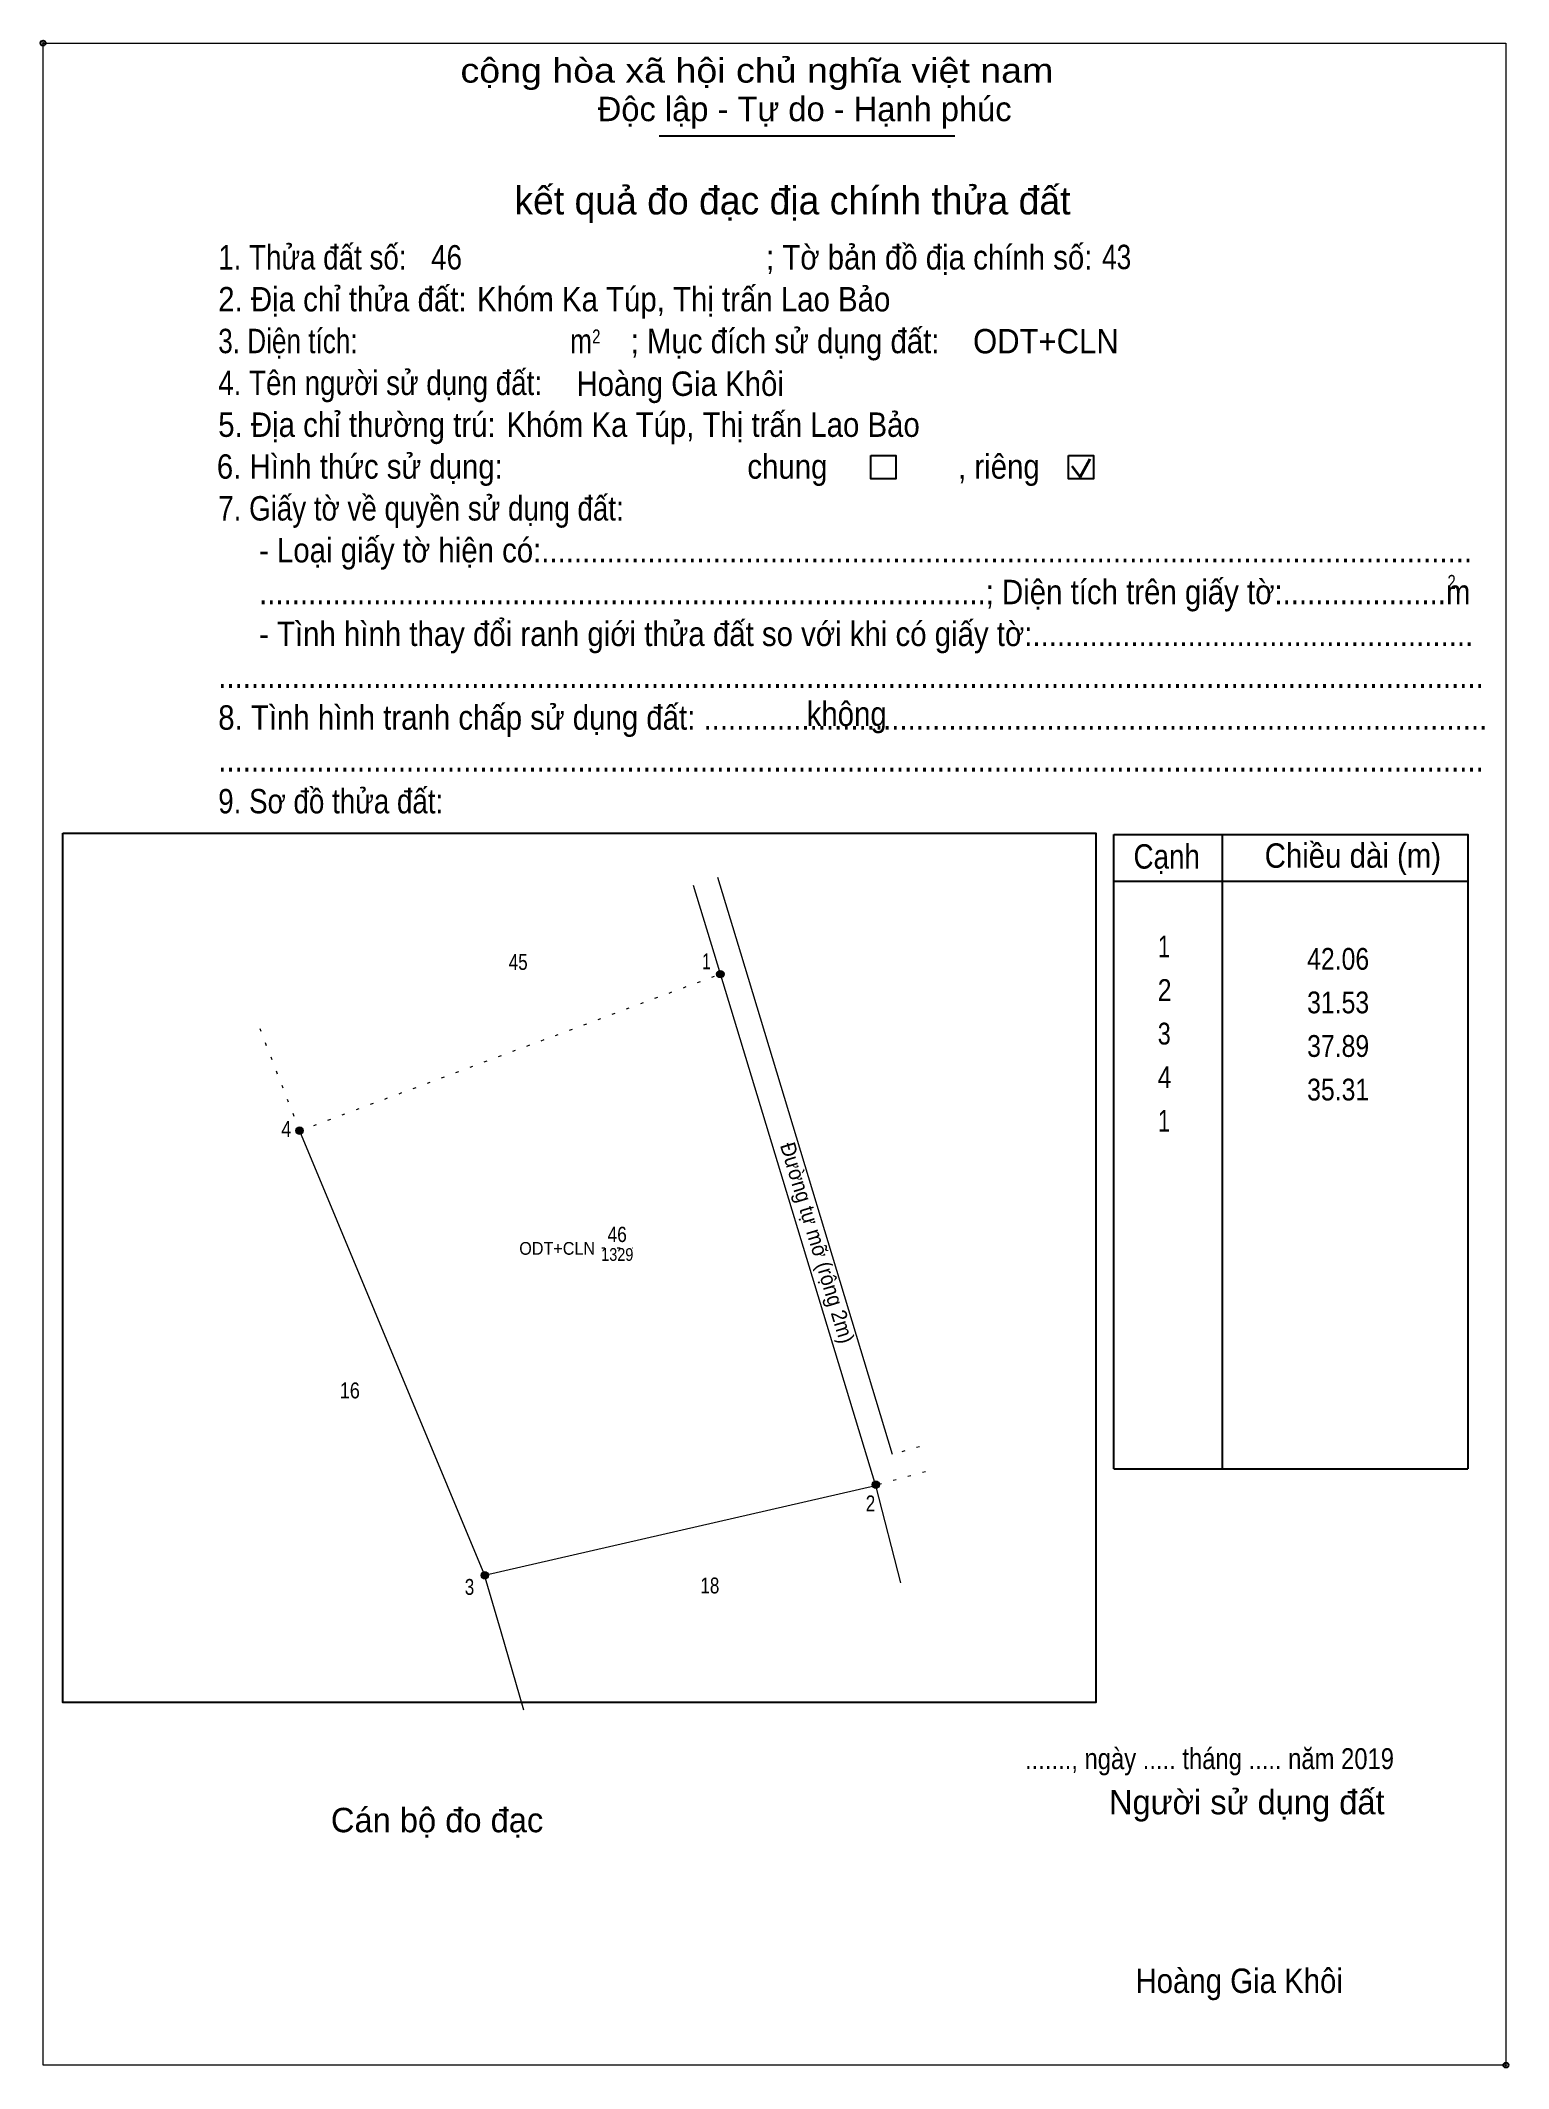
# Model space of a CAD drawing. Header units: metres. Extents: x 534861 to 535906, y 1836371 to 1837212.
# Drawn here: x 535225.9 to 535310.1, y 1836387.7 to 1836504 of the extents above; entities that cross this region are included whole.
import ezdxf
from ezdxf.enums import TextEntityAlignment as Align

# ---------------------------------------------------------------- set-up
doc = ezdxf.new("R2010")
doc.units = ezdxf.units.M
doc.header["$LTSCALE"] = 0.58
doc.header["$PDMODE"] = 32
doc.header["$PDSIZE"] = 0.29
doc.linetypes.add('DOTTED', pattern=[1.5, 0.3, -1.2])
for name, color, linetype, lineweight in [('10', 7, 'DOTTED', 13), ('40', 7, 'Continuous', 13), ('63', 7, 'Continuous', 13), ('7', 7, 'Continuous', 25)]:
    doc.layers.add(name, color=color, linetype=linetype, lineweight=lineweight)
doc.layers.add('32', color=7, linetype='Continuous')
doc.layers.add('6', color=7, linetype='Continuous')

msp = doc.modelspace()

# ---------------------------------------------------------------- texts
at = {"layer": '10'}
for s, width, p in [('ODT+CLN', 0.95, (535255.535, 1836434.37)), ('1329', 0.85, (535258.98, 1836434.02))]:
    msp.add_text(s, height=0.729, dxfattribs=dict(at, width=width)).set_placement(p, align=Align.CENTER)
at = {"layer": '32'}
for s, height, width, p in [('45', 0.9112, 0.8, (535253.3, 1836450.71)), ('46', 0.8748, 0.85, (535258.975, 1836435.1)), ('16', 0.9112, 0.85, (535243.645, 1836426.13)), ('18', 0.9112, 0.8, (535264.29, 1836414.94))]:
    msp.add_text(s, height=height, dxfattribs=dict(at, width=width)).set_placement(p, align=Align.CENTER)
at = {"layer": '32', "width": 0.95}
msp.add_text('Đường tự mỡ (rộng 2m)', height=0.8748, rotation=286.843, dxfattribs=at).set_placement((535270.033, 1836434.9317), align=Align.CENTER)
at = {"layer": '6', "width": 0.95}
msp.add_text('ODT+CLN', height=1.4, dxfattribs=at).set_placement((535279.38, 1836486.08))
at = {"layer": '63'}
for s, width, p in [(' 1', 0.75, (535290.16, 1836451.43)), (' 2', 0.85, (535290.165, 1836448.93)), (' 3', 0.8, (535290.155, 1836446.43)), (' 4', 0.85, (535290.16, 1836443.93)), (' 1', 0.75, (535290.16, 1836441.43))]:
    msp.add_text(s, height=1.25, dxfattribs=dict(at, width=width)).set_placement(p, align=Align.CENTER)
for s, height, width, p in [(' 1', 0.9112, 0.75, (535264.35, 1836450.75)), ('42.06', 1.25, 0.85, (535302.09, 1836450.72)), ('31.53', 1.25, 0.85, (535302.09, 1836448.22)), ('37.89', 1.25, 0.85, (535302.09, 1836445.72)), ('35.31', 1.25, 0.85, (535302.09, 1836443.22)), (' 4', 0.9112, 0.85, (535240.29, 1836441.13)), (' 2', 0.9112, 0.8, (535273.77, 1836419.65)), (' 3', 0.9112, 0.8, (535250.78, 1836414.86))]:
    msp.add_text(s, height=height, dxfattribs=dict(at, width=width)).set_placement(p, align=Align.RIGHT)
at = {"layer": '7'}
for s, height, width, p in [('cộng hòa xã hội chủ nghĩa việt nam', 1.4, 1.15, (535249.99, 1836501.61)), ('1. Thửa đất số:', 1.4, 0.85, (535236.1, 1836490.89)), ('46', 1.4, 0.85, (535248.31, 1836490.89)), ('; Tờ bản đồ địa chính số:', 1.4, 0.9, (535267.51, 1836490.89)), ('43', 1.4, 0.8, (535286.78, 1836490.91)), ('2. Địa chỉ thửa đất:', 1.4, 0.9, (535236.1, 1836488.49)), ('Khóm Ka Túp, Thị trấn Lao Bảo', 1.4, 0.9, (535250.94, 1836488.49)), ('3. Diện tích:', 1.4, 0.8, (535236.1, 1836486.09)), ('; Mục đích sử dụng đất:', 1.4, 0.9, (535259.75, 1836486.09)), ('m', 1.4, 0.8, (535256.28, 1836486.09)), ('2', 0.7999, 0.8, (535257.54, 1836486.65)), ('4. Tên người sử dụng đất:', 1.4, 0.85, (535236.1, 1836483.69)), ('Hoàng Gia Khôi', 1.4, 0.9, (535256.64, 1836483.64)), ('5. Địa chỉ thường trú:', 1.4, 0.9, (535236.1, 1836481.29)), ('Khóm Ka Túp, Thị trấn Lao Bảo', 1.4, 0.9, (535252.63, 1836481.29)), ('6. Hình thức sử dụng:', 1.4, 0.9, (535236.02, 1836478.89)), ('chung                , riêng', 1.4, 0.9, (535266.44, 1836478.89)), ('7. Giấy tờ về quyền sử dụng đất:', 1.4, 0.85, (535236.1, 1836476.49)), ('     - Loại giấy tờ hiện có:..................................................................................................................', 1.4, 0.9, (535236.1, 1836474.09)), ('     .........................................................................................; Diện tích trên giấy tờ:....................m', 1.4, 0.9, (535236.1, 1836471.69)), ('2', 0.7999, 0.8, (535306.58, 1836472.57)), ('     - Tình hình thay đổi ranh giới thửa đất so với khi có giấy tờ:......................................................', 1.4, 0.9, (535236.1, 1836469.29)), ('...........................................................................................................................................................', 1.4, 0.9, (535236.1, 1836466.89)), ('8. Tình hình tranh chấp sử dụng đất: ................................................................................................', 1.4, 0.9, (535236.1, 1836464.49)), ('không', 1.4, 0.9, (535269.84, 1836464.7)), ('...........................................................................................................................................................', 1.4, 0.9, (535236.1, 1836462.09)), ('9. Sơ đồ thửa đất:', 1.4, 0.85, (535236.1, 1836459.69)), ('Cạnh', 1.4, 0.85, (535288.58, 1836456.52)), ('Chiều dài (m)', 1.4, 0.9, (535296.1, 1836456.57)), ('......., ngày ..... tháng ..... năm 2019', 1.2, 0.85, (535282.36, 1836404.86)), ('Hoàng Gia Khôi', 1.4, 0.9, (535288.69, 1836392.02))]:
    msp.add_text(s, height=height, dxfattribs=dict(at, width=width)).set_placement(p)
for s, p in [('Độc lập - Tự do - Hạnh phúc', (535257.86, 1836499.4)), ('Người sử dụng đất', (535287.17, 1836402.27)), ('Cán bộ đo đạc', (535242.56, 1836401.24))]:
    msp.add_text(s, height=1.4, dxfattribs=at).set_placement(p)
for s, height, p in [('kết quả đo đạc địa chính thửa đất', 1.6, (535269.025, 1836494.05)), ('.', 0.4001, (535309.9337, 1836387.69))]:
    msp.add_text(s, height=height, dxfattribs=at).set_placement(p, align=Align.CENTER)

# ---------------------------------------------------------------- hatches: boundary and pattern name
at = {"layer": '63'}
for points in [[(535265.1002, 1836450.4699, 1), (535264.6751, 1836450.4699, 1)], [(535240.9776, 1836441.4886, 1), (535240.5525, 1836441.4886, 1)], [(535274.017, 1836421.1787, 1), (535273.5919, 1836421.1787, 1)], [(535251.6003, 1836415.9809, 1), (535251.1752, 1836415.9809, 1)]]:
    msp.add_hatch(color=256, dxfattribs=at).paths.add_polyline_path(points)

# ---------------------------------------------------------------- linework, layer by layer
at = {"layer": '10'}
for p, q in [((535240.76, 1836441.48), (535264.89, 1836450.48)), ((535238.48, 1836447.35), (535240.76, 1836441.48)), ((535258.1, 1836434.76), (535259.85, 1836434.76)), ((535276.31, 1836423.35), (535274.75, 1836422.92)), ((535276.65, 1836421.92), (535273.78, 1836421.13))]:
    msp.add_line(p, q, dxfattribs=at)
at = {"layer": '10', "linetype": 'Continuous'}
for points in [[(535240.76, 1836441.48), (535251.37, 1836415.99), (535273.78, 1836421.13)], [(535253.62, 1836408.24), (535252.32, 1836412.73), (535251.37, 1836415.99)]]:
    msp.add_lwpolyline(points, dxfattribs=at)
at = {"layer": '40'}
msp.add_line((535273.78, 1836421.13), (535275.21, 1836415.55), dxfattribs=at)
for points in [[(535263.34, 1836455.57), (535264.51, 1836451.69), (535273.78, 1836421.13)], [(535264.72, 1836456.04), (535266.04, 1836451.69), (535274.75, 1836422.92)]]:
    msp.add_lwpolyline(points, dxfattribs=at)
at = {"layer": '63', "lineweight": 25}
msp.add_line((535287.46, 1836422.08), (535307.74, 1836422.08), dxfattribs=at)
at = {"layer": '63'}
for centre in [(535264.8877, 1836450.4699), (535240.7651, 1836441.4886), (535273.8045, 1836421.1787), (535251.3877, 1836415.9809)]:
    msp.add_circle(centre, 0.2125, dxfattribs=at)
at = {"layer": '7', "lineweight": 13}
msp.add_line((535226.06, 1836503.88), (535309.93, 1836503.88), dxfattribs=at)
at = {"layer": '7'}
for p, q in [((535261.38, 1836498.56), (535278.34, 1836498.56)), ((535287.46, 1836422.08), (535287.46, 1836458.48)), ((535293.66, 1836458.48), (535293.66, 1836422.08)), ((535287.46, 1836455.8), (535307.74, 1836455.8))]:
    msp.add_line(p, q, dxfattribs=at)
at = {"layer": '7', "lineweight": 35}
for p, q in [((535285.04, 1836479.6), (535285.52, 1836478.98)), ((535285.52, 1836478.98), (535286.1, 1836480.02))]:
    msp.add_line(p, q, dxfattribs=at)
at = {"layer": '7', "lineweight": 13}
msp.add_lwpolyline([(535309.93, 1836503.88), (535309.93, 1836387.88), (535226.06, 1836387.88), (535226.06, 1836503.88)], dxfattribs=at)
at = {"layer": '7'}
for points in [[(535273.52, 1836480.22), (535274.96, 1836480.22), (535274.96, 1836478.88), (535273.52, 1836478.88)], [(535284.85, 1836480.22), (535286.29, 1836480.22), (535286.29, 1836478.88), (535284.85, 1836478.88)], [(535227.19, 1836458.56), (535286.41, 1836458.56), (535286.41, 1836408.69), (535227.19, 1836408.69)]]:
    msp.add_lwpolyline(points, close=True, dxfattribs=at)
msp.add_lwpolyline([(535287.46, 1836458.48), (535307.74, 1836458.48), (535307.74, 1836422.08)], dxfattribs=at)
for p in [(535226.06, 1836503.88), (535309.93, 1836387.88)]:
    msp.add_point(p, dxfattribs=at)

msp.set_redraw_order([(e.dxf.handle, doc.entitydb.next_handle()) for e in msp.query("TEXT MTEXT ATTDEF DIMENSION ARC_DIMENSION")])  # texts and dimensions are drawn at this point

doc.saveas('drawing.dxf')
